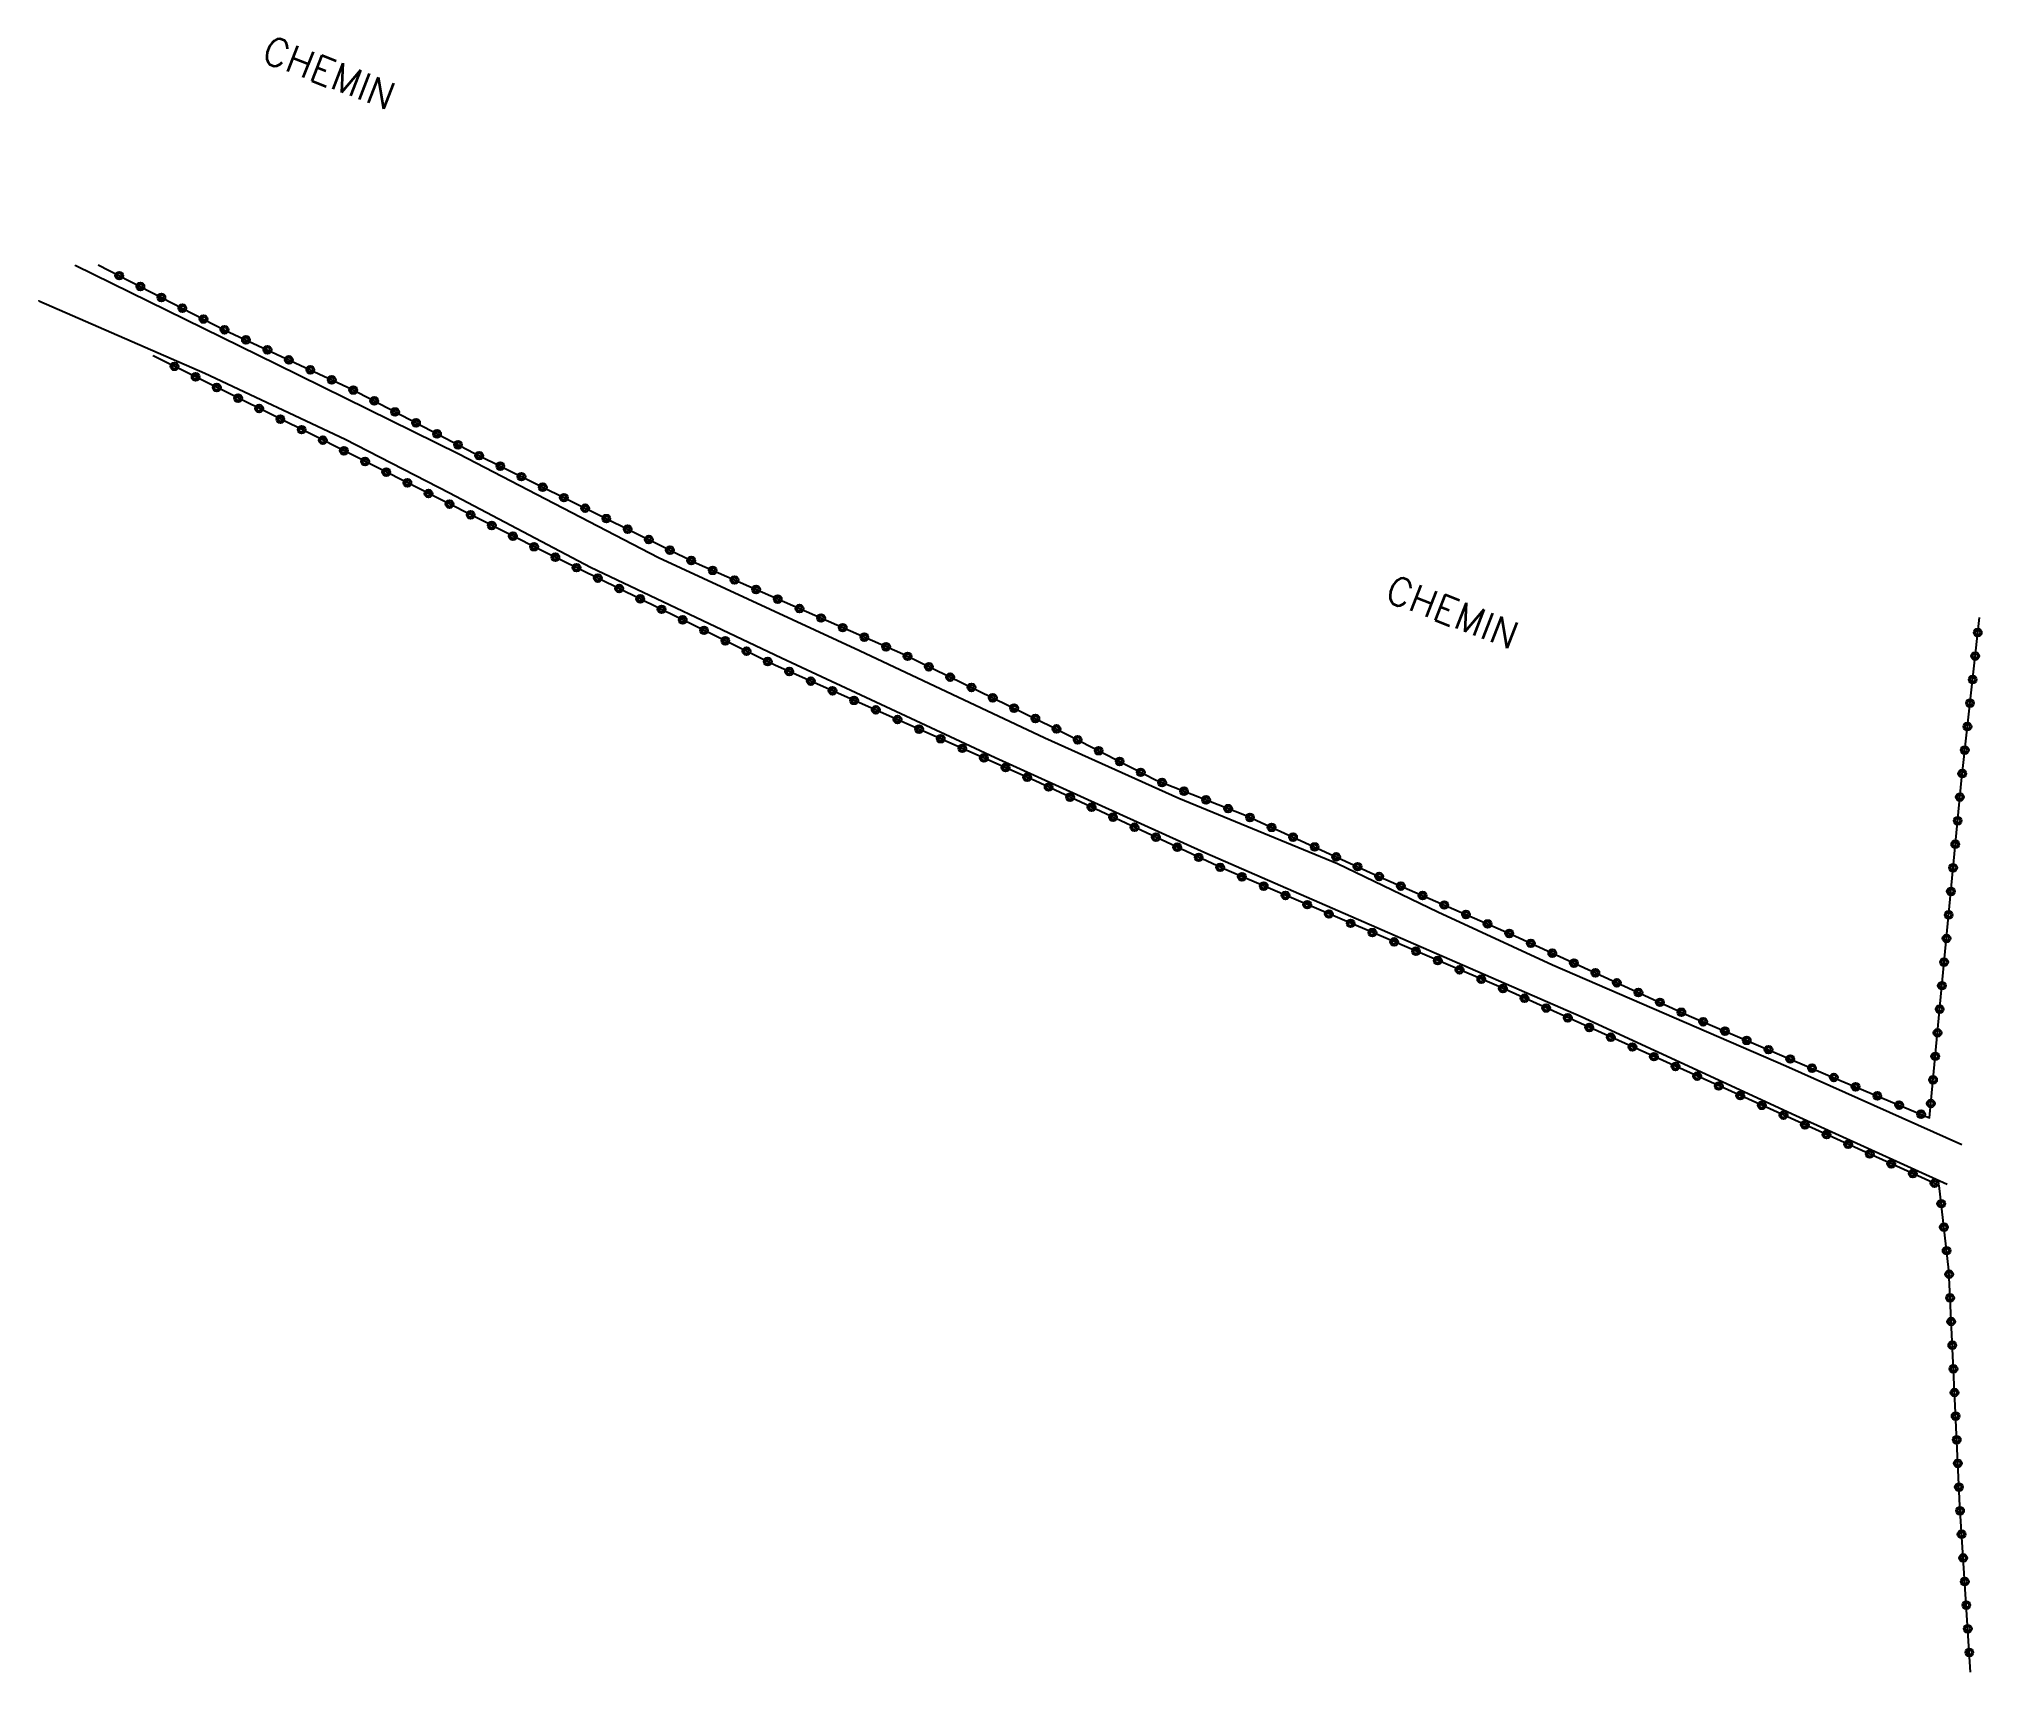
# Model space of a CAD drawing. Header units: millimetres. Extents: x 268000 to 269001, y 118998 to 120000.
# Drawn here: x 268468.7 to 268591.9, y 119289 to 119392.5 of the extents above; entities that cross this region are included whole.
import ezdxf
from ezdxf.enums import TextEntityAlignment as Align

# ---------------------------------------------------------------- set-up
doc = ezdxf.new("R2010")
doc.units = ezdxf.units.MM
doc.layers.get('0').update_dxf_attribs({"linetype": 'CONTINUOUS'})
for name, color, linetype in [('W0071', 7, 'CONTINUOUS'), ('W0323', 7, 'CONTINUOUS'), ('W0989', 7, 'CONTINUOUS')]:
    doc.layers.add(name, color=color, linetype=linetype)
doc.styles.get("Standard").update_dxf_attribs({"font": 'romans.shx', "width": 0.85})

msp = doc.modelspace()

# ---------------------------------------------------------------- texts
at = {"layer": 'W0989'}
for p in [(268487.12, 119390.33), (268558.31, 119356.14)]:
    msp.add_text('CHEMIN', height=1.75, rotation=338.7004, dxfattribs=at).set_placement(p, align=Align.MIDDLE_CENTER)

# ---------------------------------------------------------------- blocks, each defined once
blk = doc.blocks.new('t323o')
at = {"color": 0, "linetype": 'Continuous'}
for radius in [0.25, 0.15]:
    blk.add_circle((0, 0), radius, dxfattribs=at)

# ---------------------------------------------------------------- linework, layer by layer
at = {"layer": 'W0071'}
for points in [[(268590.61, 119322.39), (268579.45, 119327.37), (268564.66, 119333.77), (268557.4, 119337.13), (268551.03, 119340.19), (268540.98, 119344.33), (268532.48, 119348.15), (268520.75, 119353.7), (268508, 119359.58), (268495.36, 119366.16), (268483.82, 119371.84), (268471.04, 119378.12), (268471.04, 119378.12)], [(268468.74, 119375.88), (268468.74, 119375.88), (268479.25, 119371.29), (268488.15, 119367.1), (268494.77, 119363.71), (268503.69, 119359), (268515.8, 119353.25), (268529.34, 119346.92), (268542.63, 119340.91), (268555.51, 119335.29), (268566.47, 119330.51), (268580.08, 119324.24), (268589.67, 119319.88)]]:
    msp.add_lwpolyline(points, dxfattribs=at)
at = {"layer": 'W0323'}
for points in [[(268472.5, 119378.15), (268480.53, 119374.02), (268488.56, 119370.28), (268496.33, 119366.21), (268510.41, 119359.24), (268523.48, 119353.49), (268533.04, 119348.84), (268539.54, 119345.49), (268545.15, 119343.29), (268553.62, 119339.41), (268562.04, 119335.73), (268573.32, 119330.56), (268582.56, 119326.61), (268588.55, 119324.09), (268589.23, 119331.31), (268590.58, 119345.48), (268591.72, 119355.8)], [(268591.16, 119288.96), (268590.47, 119299.49), (268589.78, 119314.44), (268589.17, 119319.81), (268576.42, 119325.56), (268561.26, 119332.41), (268543.73, 119339.91), (268531.87, 119345.46), (268515.43, 119352.76), (268500.58, 119360.06), (268486.11, 119367.35), (268475.98, 119372.38), (268475.98, 119372.38)]]:
    msp.add_lwpolyline(points, dxfattribs=at)

# ---------------------------------------------------------------- block references
for p, rotation in [((268473.83, 119377.47), 332.7850171470907), ((268475.17, 119376.78), 332.7850171470907), ((268476.5, 119376.09), 332.7850171470907), ((268477.83, 119375.41), 332.7850171470907), ((268479.17, 119374.72), 332.7850171470907), ((268480.5, 119374.04), 332.7850171470907), ((268481.86, 119373.4), 334.9909192986744), ((268483.22, 119372.77), 334.9909192986744), ((268477.33, 119371.72), 153.573108912147), ((268484.58, 119372.13), 334.9909192986744), ((268485.94, 119371.5), 334.9909192986744), ((268478.67, 119371.05), 153.573108912147), ((268480.01, 119370.38), 153.573108912147), ((268487.3, 119370.86), 334.9909192986744), ((268488.66, 119370.22), 332.3978361135856), ((268481.36, 119369.71), 153.573108912147), ((268482.7, 119369.05), 153.573108912147), ((268489.99, 119369.53), 332.3978361135856), ((268491.31, 119368.83), 332.3978361135856), ((268484.04, 119368.38), 153.573108912147), ((268485.39, 119367.71), 153.573108912147), ((268492.64, 119368.14), 332.3978361135856), ((268493.97, 119367.44), 332.3978361135856), ((268486.73, 119367.04), 153.2467158918058), ((268488.07, 119366.37), 153.2467158918058), ((268495.3, 119366.75), 332.3978361135856), ((268489.41, 119365.69), 153.2467158918058), ((268490.75, 119365.02), 153.2467158918058), ((268496.64, 119366.06), 333.6632501372424), ((268497.98, 119365.4), 333.6632501372424), ((268492.09, 119364.34), 153.2467158918058), ((268499.32, 119364.73), 333.6632501372424), ((268500.67, 119364.06), 333.6632501372424), ((268493.43, 119363.66), 153.2467158918058), ((268494.76, 119362.99), 153.2467158918058), ((268502.01, 119363.4), 333.6632501372424), ((268503.36, 119362.73), 333.6632501372424), ((268496.1, 119362.31), 153.2467158918058), ((268497.44, 119361.64), 153.2467158918058), ((268504.7, 119362.07), 333.6632501372424), ((268506.05, 119361.4), 333.6632501372424), ((268498.78, 119360.96), 153.2467158918058), ((268500.12, 119360.29), 153.2467158918058), ((268507.39, 119360.74), 333.6632501372424), ((268508.73, 119360.07), 333.6632501372424), ((268501.47, 119359.62), 153.8361428416024), ((268502.81, 119358.96), 153.8361428416024), ((268510.08, 119359.41), 333.6632501372424), ((268511.44, 119358.79), 336.2449219251831), ((268504.16, 119358.3), 153.8361428416024), ((268505.51, 119357.64), 153.8361428416024), ((268512.82, 119358.18), 336.2449219251831), ((268514.19, 119357.58), 336.2449219251831), ((268506.85, 119356.98), 153.8361428416024), ((268515.56, 119356.97), 336.2449219251831), ((268516.94, 119356.37), 336.2449219251831), ((268508.2, 119356.32), 153.8361428416024), ((268509.54, 119355.65), 153.8361428416024), ((268518.31, 119355.77), 336.2449219251831), ((268519.68, 119355.16), 336.2449219251831), ((268510.89, 119354.99), 153.8361428416024), ((268512.24, 119354.33), 153.8361428416024), ((268521.05, 119354.56), 336.2449219251831), ((268522.43, 119353.95), 336.2449219251831), ((268591.61, 119354.85), 83.69987489663355), ((268513.58, 119353.67), 153.8361428416024), ((268514.93, 119353.01), 153.8361428416024), ((268523.79, 119353.34), 334.0641236181564), ((268525.14, 119352.68), 334.0641236181564), ((268591.45, 119353.36), 83.69987489663355), ((268516.29, 119352.38), 156.0575566099736), ((268517.66, 119351.77), 156.0575566099736), ((268526.49, 119352.02), 334.0641236181564), ((268591.29, 119351.87), 83.69987489663355), ((268519.03, 119351.16), 156.0575566099736), ((268520.4, 119350.55), 156.0575566099736), ((268527.84, 119351.37), 334.0641236181564), ((268529.19, 119350.71), 334.0641236181564), ((268591.12, 119350.38), 83.69987489663355), ((268521.78, 119349.95), 156.0575566099736), ((268523.15, 119349.34), 156.0575566099736), ((268530.54, 119350.06), 334.0641236181564), ((268531.89, 119349.4), 334.0641236181564), ((268524.52, 119348.73), 156.0575566099736), ((268525.89, 119348.12), 156.0575566099736), ((268533.23, 119348.74), 332.695712068245), ((268534.57, 119348.05), 332.695712068245), ((268590.96, 119348.89), 83.69987489663355), ((268527.26, 119347.51), 156.0575566099736), ((268528.63, 119346.9), 156.0575566099736), ((268535.9, 119347.36), 332.695712068245), ((268537.23, 119346.68), 332.695712068245), ((268590.79, 119347.4), 83.69987489663355), ((268530, 119346.29), 156.0575566099736), ((268531.37, 119345.68), 156.0575566099736), ((268538.57, 119345.99), 332.695712068245), ((268539.92, 119345.34), 338.5870305249767), ((268590.63, 119345.91), 83.69987489663355), ((268532.73, 119345.06), 154.8913572038679), ((268534.09, 119344.42), 154.8913572038679), ((268541.31, 119344.79), 338.5870305249767), ((268542.71, 119344.24), 338.5870305249767), ((268590.48, 119344.42), 84.5596679688557), ((268535.45, 119343.78), 154.8913572038679), ((268536.81, 119343.15), 154.8913572038679), ((268544.11, 119343.69), 338.5870305249767), ((268545.49, 119343.13), 335.4283563275911), ((268590.34, 119342.92), 84.5596679688557), ((268538.17, 119342.51), 154.8913572038679), ((268539.53, 119341.88), 154.8913572038679), ((268546.86, 119342.5), 335.4283563275911), ((268548.22, 119341.88), 335.4283563275911), ((268540.88, 119341.24), 154.8913572038679), ((268542.24, 119340.6), 154.8913572038679), ((268549.59, 119341.26), 335.4283563275911), ((268550.95, 119340.63), 335.4283563275911), ((268590.19, 119341.43), 84.5596679688557), ((268543.6, 119339.97), 154.8913572038679), ((268544.98, 119339.37), 156.8385017901684), ((268552.31, 119340.01), 335.4283563275911), ((268553.68, 119339.39), 336.354192040949), ((268590.05, 119339.94), 84.5596679688557), ((268546.36, 119338.78), 156.8385017901684), ((268547.74, 119338.19), 156.8385017901684), ((268555.05, 119338.78), 336.354192040949), ((268556.43, 119338.18), 336.354192040949), ((268589.91, 119338.44), 84.5596679688557), ((268549.12, 119337.6), 156.8385017901684), ((268550.49, 119337.01), 156.8385017901684), ((268557.8, 119337.58), 336.354192040949), ((268559.18, 119336.98), 336.354192040949), ((268589.77, 119336.95), 84.5596679688557), ((268551.87, 119336.42), 156.8385017901684), ((268553.25, 119335.83), 156.8385017901684), ((268560.55, 119336.38), 336.354192040949), ((268561.92, 119335.78), 336.354192040949), ((268589.63, 119335.46), 84.5596679688557), ((268554.63, 119335.24), 156.8385017901684), ((268556.01, 119334.65), 156.8385017901684), ((268563.29, 119335.15), 335.3867543027596), ((268564.65, 119334.53), 335.3867543027596), ((268557.39, 119334.06), 156.8385017901684), ((268558.77, 119333.47), 156.8385017901684), ((268566.02, 119333.9), 335.3867543027596), ((268567.38, 119333.28), 335.3867543027596), ((268589.48, 119333.96), 84.5596679688557), ((268560.15, 119332.88), 156.8385017901684), ((268561.52, 119332.29), 155.7016240193772), ((268568.74, 119332.65), 335.3867543027596), ((268570.11, 119332.03), 335.3867543027596), ((268589.34, 119332.47), 84.5596679688557), ((268562.89, 119331.67), 155.7016240193772), ((268564.26, 119331.05), 155.7016240193772), ((268571.47, 119331.41), 335.3867543027596), ((268572.83, 119330.78), 335.3867543027596), ((268589.2, 119330.98), 84.65524517919565), ((268565.63, 119330.43), 155.7016240193772), ((268566.99, 119329.82), 155.7016240193772), ((268574.21, 119330.18), 336.8919950317539), ((268575.59, 119329.59), 336.8919950317539), ((268589.06, 119329.48), 84.65524517919565), ((268568.36, 119329.2), 155.7016240193772), ((268569.73, 119328.58), 155.7016240193772), ((268576.97, 119329), 336.8919950317539), ((268578.35, 119328.41), 336.8919950317539), ((268571.09, 119327.97), 155.7016240193772), ((268572.46, 119327.35), 155.7016240193772), ((268579.73, 119327.82), 336.8919950317539), ((268581.11, 119327.24), 336.8919950317539), ((268588.92, 119327.99), 84.65524517919565), ((268573.83, 119326.73), 155.7016240193772), ((268575.2, 119326.11), 155.7016240193772), ((268582.49, 119326.65), 336.8919950317539), ((268583.87, 119326.06), 337.1740408917266), ((268588.78, 119326.5), 84.65524517919565), ((268576.56, 119325.5), 155.7205055979775), ((268577.93, 119324.88), 155.7205055979775), ((268585.25, 119325.48), 337.1740408917266), ((268586.63, 119324.9), 337.1740408917266), ((268588.02, 119324.32), 337.1740408917266), ((268588.64, 119325), 84.65524517919565), ((268579.3, 119324.26), 155.7205055979775), ((268580.66, 119323.65), 155.7205055979775), ((268582.03, 119323.03), 155.7205055979775), ((268583.4, 119322.41), 155.7205055979775), ((268584.77, 119321.8), 155.7205055979775), ((268586.13, 119321.18), 155.7205055979775), ((268587.5, 119320.56), 155.7205055979775), ((268588.87, 119319.95), 155.7205055979775), ((268589.3, 119318.65), 96.49241184318892), ((268589.47, 119317.16), 96.49241184318892), ((268589.64, 119315.67), 96.49241184318892), ((268589.8, 119314.18), 92.64619287807196), ((268589.86, 119312.68), 92.64619287807196), ((268589.93, 119311.18), 92.64619287807196), ((268590, 119309.68), 92.64619287807196), ((268590.07, 119308.18), 92.64619287807196), ((268590.14, 119306.68), 92.64619287807196), ((268590.21, 119305.19), 92.64619287807196), ((268590.28, 119303.69), 92.64619287807196), ((268590.35, 119302.19), 92.64619287807196), ((268590.42, 119300.69), 92.64619287807196), ((268590.49, 119299.19), 93.75164952866257), ((268590.59, 119297.7), 93.75164952866257), ((268590.69, 119296.2), 93.75164952866257), ((268590.79, 119294.7), 93.75164952866257), ((268590.89, 119293.21), 93.75164952866257), ((268590.98, 119291.71), 93.75164952866257), ((268591.08, 119290.21), 93.75164952866257)]:
    msp.add_blockref('t323o', p, dxfattribs=dict(at, rotation=rotation))

msp.set_redraw_order([(e.dxf.handle, doc.entitydb.next_handle()) for e in msp.query("TEXT MTEXT ATTDEF DIMENSION ARC_DIMENSION")])  # texts and dimensions are drawn at this point

doc.saveas('drawing.dxf')
